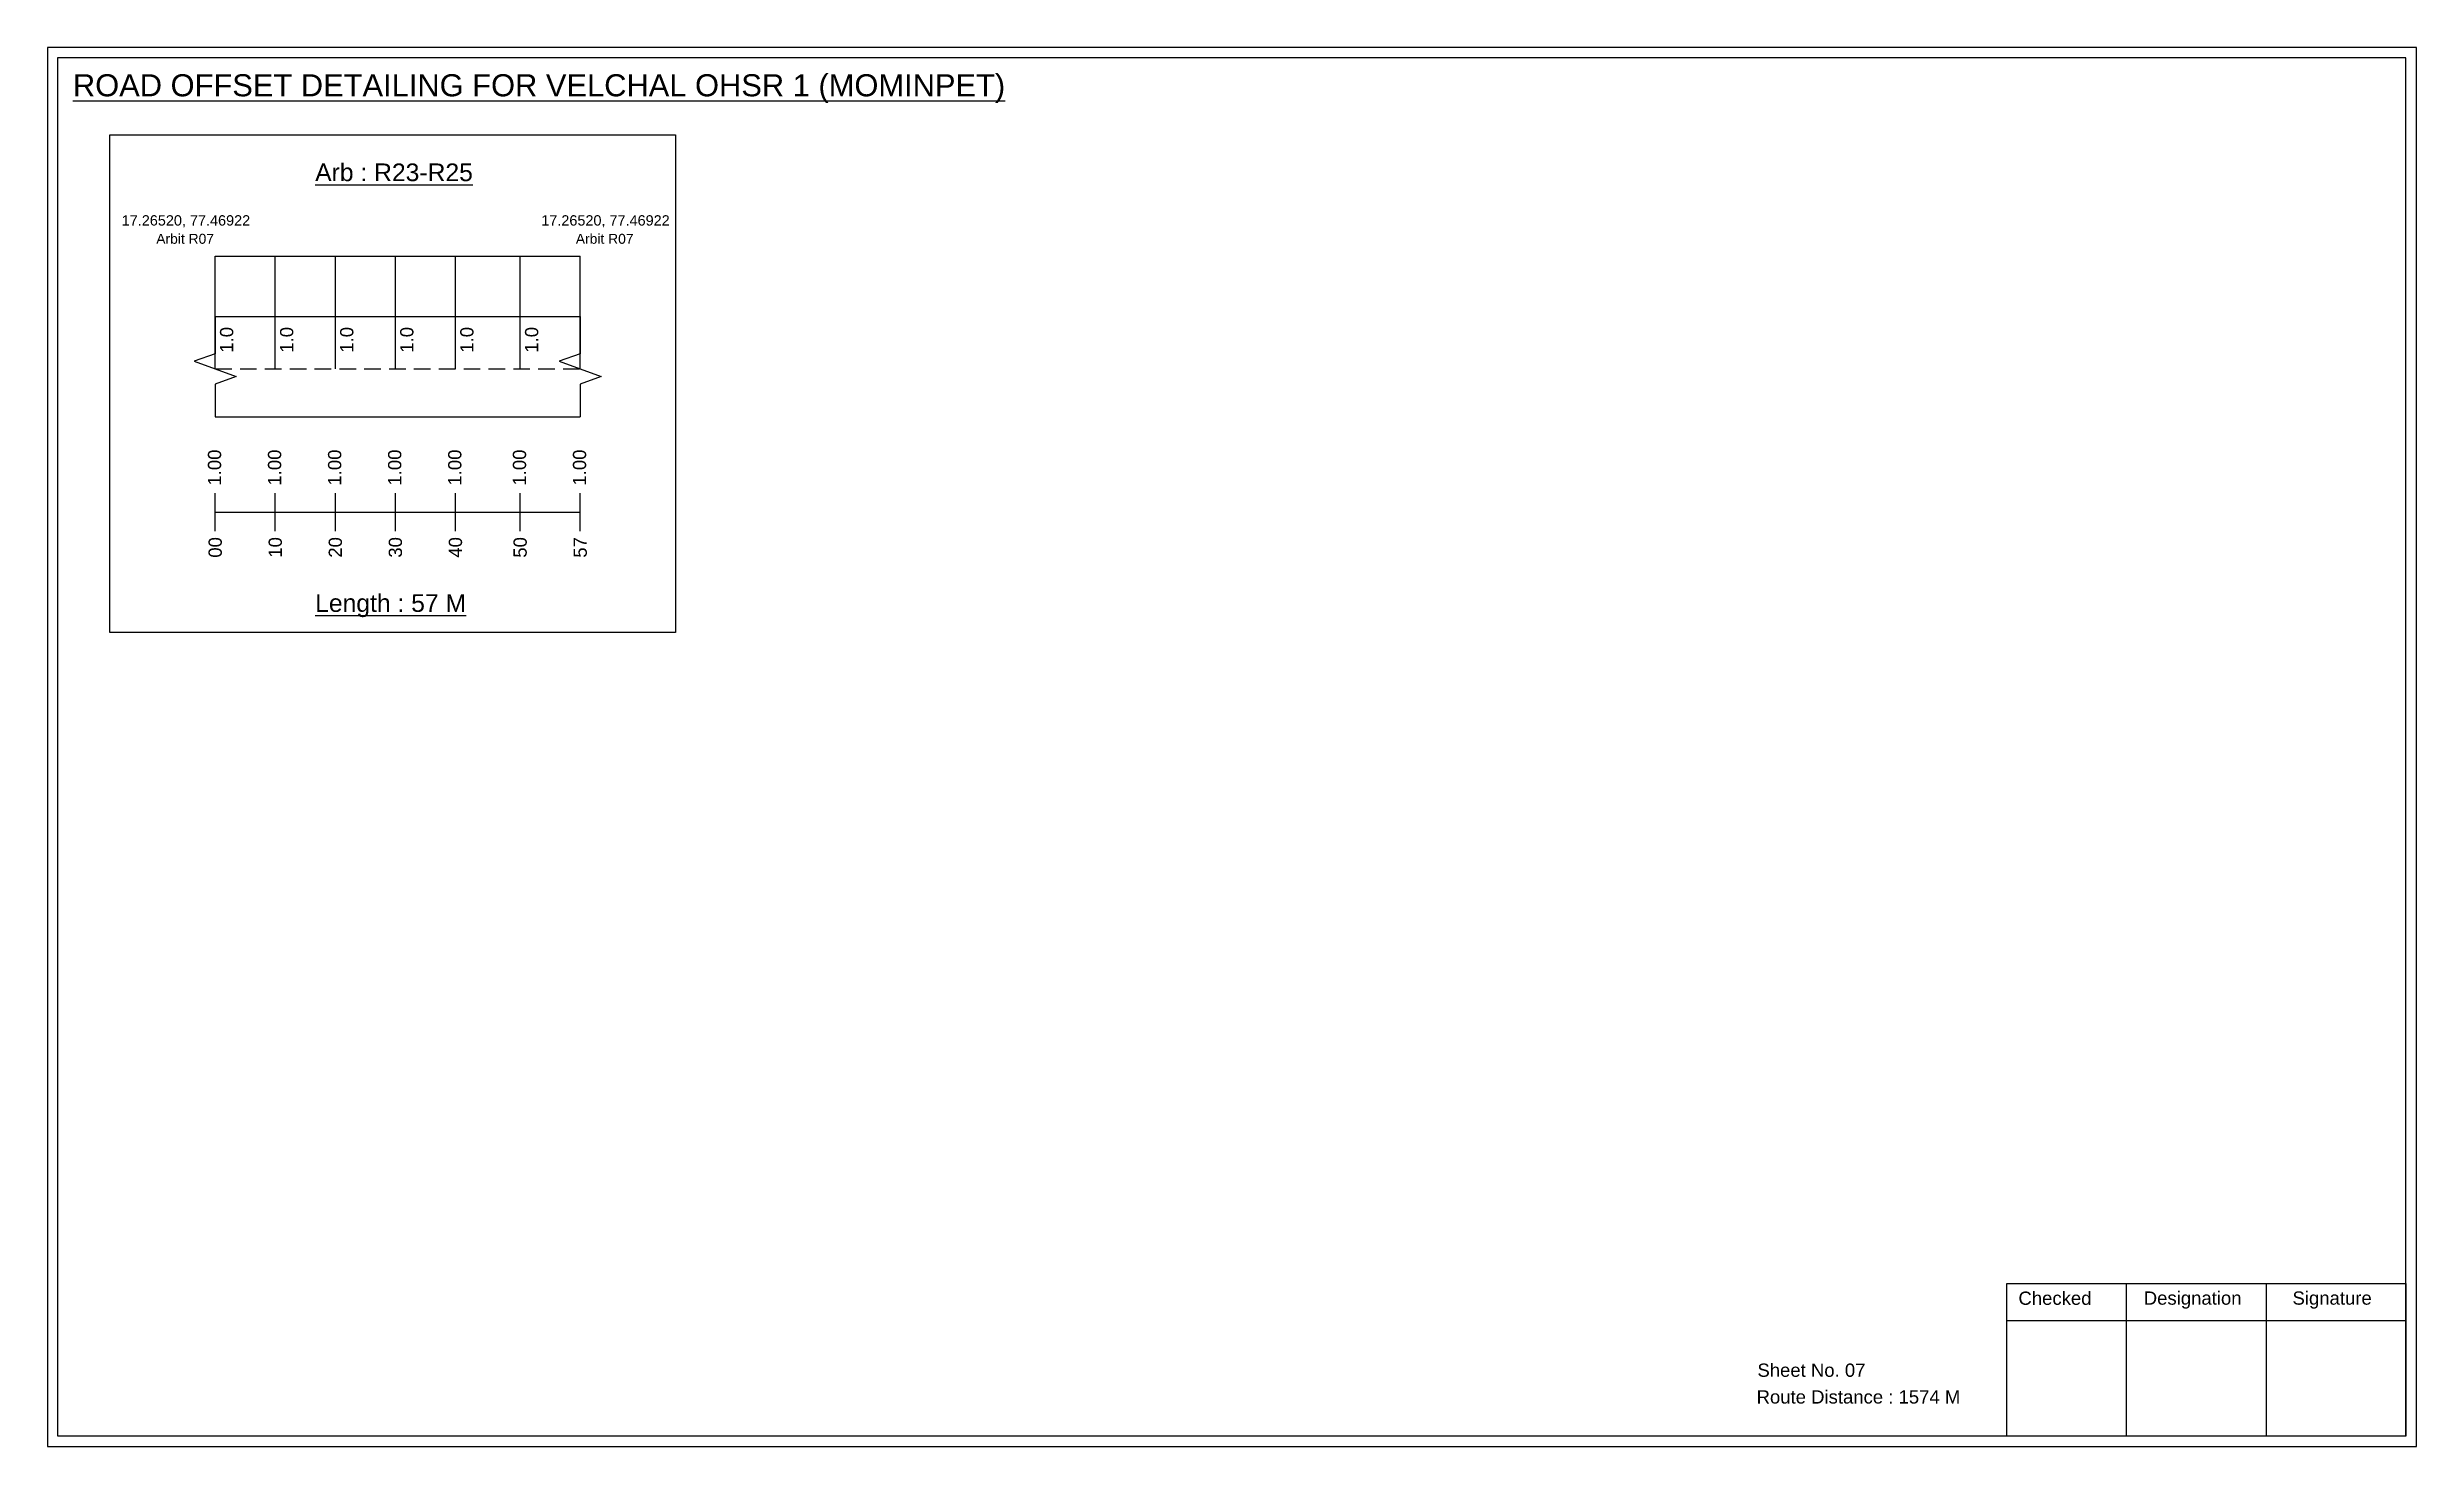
# Model space of a CAD drawing. Header units: inches. Extents: x -117 to 51867, y -12715 to 3423.
# Drawn here: x 41028 to 41565, y 398 to 715 of the extents above; entities that cross this region are included whole.
import ezdxf

# ---------------------------------------------------------------- set-up
doc = ezdxf.new("R2010")
doc.units = ezdxf.units.IN
doc.header["$MEASUREMENT"] = 0
doc.linetypes.add('DASHED2', pattern=[0.375, 0.25, -0.125])
doc.layers.add('PDF_Geometry', color=7, linetype='Continuous')
doc.layers.add('PDF_Text', color=5, linetype='Continuous')
doc.styles.add('PDF Arial', font='arial.ttf')
doc.styles.get("Standard").update_dxf_attribs({"font": 'arial.ttf'})

msp = doc.modelspace()

# ---------------------------------------------------------------- texts
at = {"color": 242, "true_color": 0xcd2027}
for s, height, p in [('%%UROAD OFFSET DETAILING FOR VELCHAL OHSR 1 (MOMINPET)', 5, (41033.96, 703.92)), ('%%UArb : R23-R25', 4, (41088.81, 684.72)), ('%%ULength : 57 M', 4, (41088.81, 587.22))]:
    msp.add_text(s, height=height, dxfattribs=at).set_placement(p)
at = {"color": 5}
for s, height, p in [('17.26520, 77.46922', 2.34, (41045.01, 674.67)), ('17.26520, 77.46922', 2.34, (41140.01, 674.67)), ('Arbit R07', 2.246, (41052.83, 670.55)), ('Arbit R07', 2.246, (41147.83, 670.55))]:
    msp.add_text(s, height=height, dxfattribs=at).set_placement(p)
for p in [(41070.26, 645.89), (41083.86, 645.89), (41097.46, 645.89), (41111.06, 645.89), (41124.66, 645.89), (41139.32, 645.89)]:
    msp.add_text('1.0', height=3, rotation=90).set_placement(p)
at = {"color": 217, "true_color": 0x93278f}
for s, p in [('1.00', (41067.52, 615.81)), ('1.00', (41081.12, 615.81)), ('1.00', (41094.72, 615.81)), ('1.00', (41108.32, 615.81)), ('1.00', (41121.92, 615.81)), ('1.00', (41136.57, 615.81)), ('1.00', (41150.17, 615.81)), ('00', (41067.67, 599.49)), ('10', (41081.27, 599.49)), ('20', (41094.87, 599.49)), ('30', (41108.47, 599.49)), ('40', (41122.07, 599.49)), ('50', (41136.72, 599.49)), ('57', (41150.32, 599.49))]:
    msp.add_text(s, height=3, rotation=90, dxfattribs=at).set_placement(p)
for s, p in [('Sheet No. 07', (41415.39, 414.08)), ('Route Distance : 1574 M', (41415.2, 408.03))]:
    msp.add_text(s, height=3).set_placement(p)
at = {"layer": 'PDF_Text', "color": 7, "attachment_point": 7, "style": 'PDF Arial'}
for s, insert, char_height in [('Checked', (41474.49, 430.33), 3.001), ('Designation', (41502.87, 429.5), 3.0006), ('Signature', (41536.55, 429.5), 3.001)]:
    msp.add_mtext(s, dxfattribs=dict(at, insert=insert, char_height=char_height))

# ---------------------------------------------------------------- linework, layer by layer
at = {"color": 5}
msp.add_line((41066.19, 667.75), (41148.85, 667.75), dxfattribs=at)
for p, q in [((41066.19, 642.21), (41066.19, 667.75)), ((41079.79, 642.21), (41079.79, 667.75)), ((41093.39, 642.21), (41093.39, 667.75)), ((41106.99, 642.21), (41106.99, 667.75)), ((41120.59, 642.21), (41120.59, 667.75)), ((41135.25, 642.22), (41135.25, 667.75)), ((41148.85, 642.22), (41148.85, 667.75)), ((41066.19, 654.1), (41148.85, 654.1)), ((41066.19, 631.41), (41148.85, 631.41))]:
    msp.add_line(p, q)
at = {"linetype": 'DASHED2', "ltscale": 15}
msp.add_line((41066.19, 642.22), (41148.85, 642.22), dxfattribs=at)
at = {"color": 217, "true_color": 0x93278f}
for p, q in [((41066.19, 605.51), (41066.19, 614.07)), ((41079.79, 605.51), (41079.79, 614.07)), ((41093.39, 605.51), (41093.39, 614.07)), ((41106.99, 605.51), (41106.99, 614.07)), ((41120.59, 605.51), (41120.59, 614.07)), ((41135.25, 605.52), (41135.25, 614.07)), ((41148.85, 605.52), (41148.85, 614.07)), ((41066.19, 609.78), (41148.85, 609.79))]:
    msp.add_line(p, q, dxfattribs=at)
msp.add_lwpolyline([(41042.33, 695.23), (41170.42, 695.23), (41170.42, 582.55), (41042.33, 582.55)], close=True)
at = {"linetype": 'Continuous'}
for points in [[(41066.19, 654.1), (41066.19, 645.66), (41061.45, 643.94), (41070.94, 640.49), (41066.19, 638.76), (41066.19, 631.41)], [(41148.85, 654.1), (41148.85, 645.66), (41144.1, 643.94), (41153.59, 640.49), (41148.85, 638.76), (41148.85, 631.41)]]:
    msp.add_lwpolyline(points, dxfattribs=at)
at = {"layer": 'PDF_Geometry'}
for points in [[(41028.18, 715), (41028.18, 398.28), (41564.65, 398.28), (41564.65, 715)], [(41030.5, 712.67), (41030.5, 400.7), (41562.23, 400.7), (41562.23, 712.67)]]:
    msp.add_lwpolyline(points, close=True, dxfattribs=at)
at = {"layer": 'PDF_Geometry', "color": 242, "true_color": 0xcc1f26}
msp.add_lwpolyline([(41562.23, 400.61), (41471.89, 400.61), (41471.89, 435.22), (41562.23, 435.22)], close=True, dxfattribs=at)
for points in [[(41498.87, 435.22), (41498.87, 400.61)], [(41530.6, 435.22), (41530.6, 400.61)], [(41471.89, 426.85), (41562.23, 426.85)]]:
    msp.add_lwpolyline(points, dxfattribs=at)

msp.set_redraw_order([(e.dxf.handle, doc.entitydb.next_handle()) for e in msp.query("TEXT MTEXT ATTDEF DIMENSION ARC_DIMENSION")])  # texts and dimensions are drawn at this point

doc.saveas('drawing.dxf')
